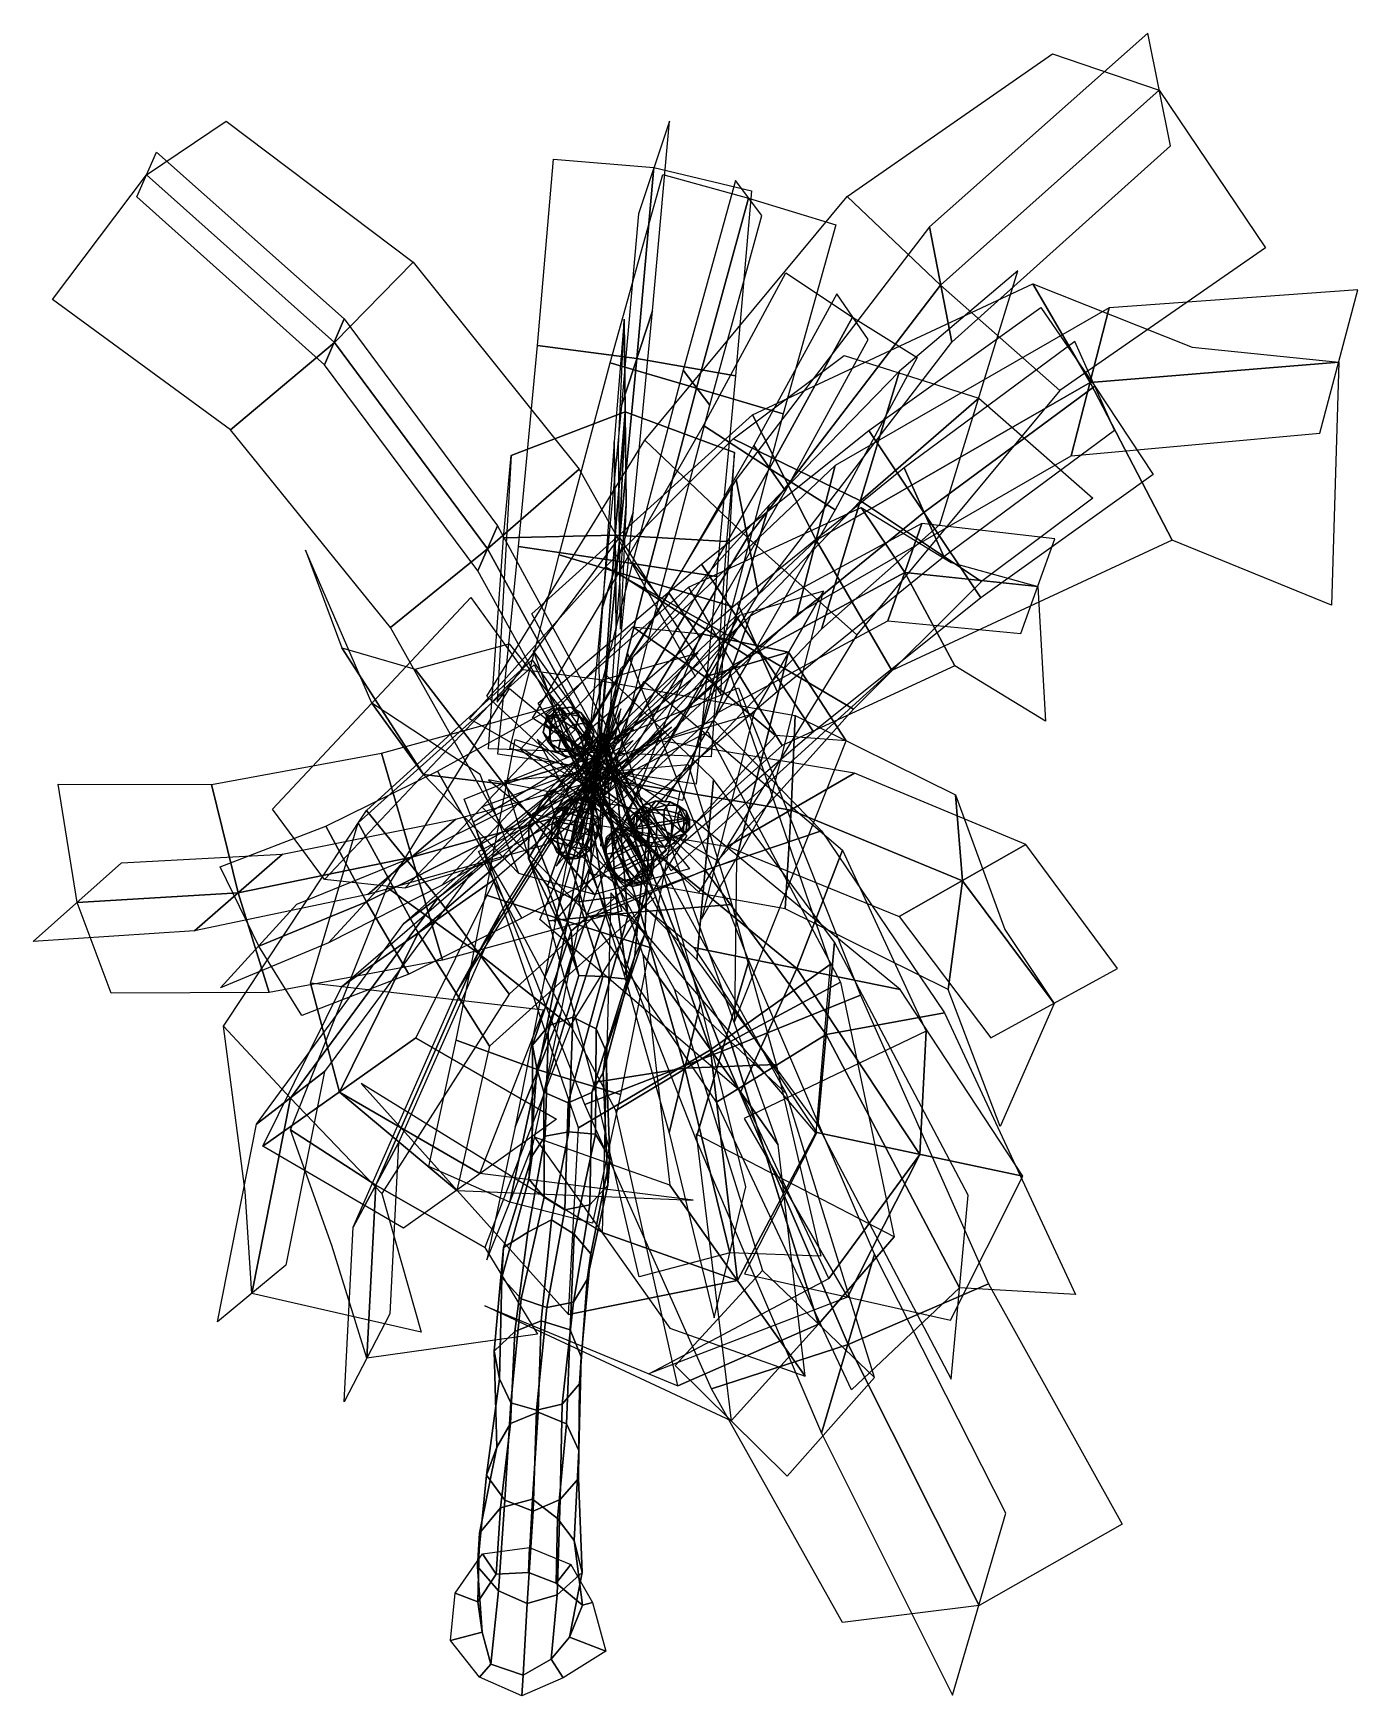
# Model space of a CAD drawing. Header units: metres. Extents: x -1.04 to 1.76, y -0.16 to 3.35.
import ezdxf

# ---------------------------------------------------------------- set-up
doc = ezdxf.new("R2010")
doc.units = ezdxf.units.M

msp = doc.modelspace()

# ---------------------------------------------------------------- linework, layer by layer
at = {"layer": 'coconut_palm3_coconuts'}
for points in [[(0.044907, 1.909004, 4.444352), (0.043585, 1.901397, 4.474022), (0.036934, 1.872837, 4.458579), (0.041067, 1.892516, 4.435436)], [(0.043585, 1.901397, 4.474022), (0.05484, 1.88628, 4.502632), (0.047161, 1.853303, 4.484801), (0.036934, 1.872837, 4.458579)], [(0.044907, 1.909004, 4.444352), (0.041067, 1.892516, 4.435436), (0.058451, 1.907065, 4.421573)], [(0.041067, 1.892516, 4.435436), (0.049927, 1.881905, 4.422206), (0.058451, 1.907065, 4.421573)], [(0.059197, 1.921713, 4.44373), (0.068337, 1.923409, 4.472945), (0.043585, 1.901397, 4.474022), (0.044907, 1.909004, 4.444352)], [(0.068337, 1.923409, 4.472945), (0.083421, 1.911698, 4.50139), (0.05484, 1.88628, 4.502632), (0.043585, 1.901397, 4.474022)], [(0.059197, 1.921713, 4.44373), (0.044907, 1.909004, 4.444352), (0.058451, 1.907065, 4.421573)], [(0.049927, 1.881905, 4.422206), (0.066297, 1.883389, 4.412411), (0.058451, 1.907065, 4.421573)], [(0.083421, 1.911698, 4.50139), (0.100408, 1.889718, 4.521442), (0.075656, 1.867706, 4.522519), (0.05484, 1.88628, 4.502632)], [(0.084428, 1.912587, 4.420705), (0.075567, 1.923197, 4.433936), (0.058451, 1.907065, 4.421573)], [(0.075567, 1.923197, 4.433936), (0.059197, 1.921713, 4.44373), (0.058451, 1.907065, 4.421573)], [(0.080588, 1.896098, 4.41179), (0.084428, 1.912587, 4.420705), (0.058451, 1.907065, 4.421573)], [(0.066297, 1.883389, 4.412411), (0.080588, 1.896098, 4.41179), (0.058451, 1.907065, 4.421573)], [(0.075567, 1.923197, 4.433936), (0.096691, 1.925979, 4.455981), (0.068337, 1.923409, 4.472945), (0.059197, 1.921713, 4.44373)], [(0.066297, 1.883389, 4.412411), (0.080635, 1.85703, 4.418699), (0.105387, 1.879042, 4.417623), (0.080588, 1.896098, 4.41179)], [(0.096691, 1.925979, 4.455981), (0.116161, 1.914666, 4.4818), (0.083421, 1.911698, 4.50139), (0.068337, 1.923409, 4.472945)], [(0.084428, 1.912587, 4.420705), (0.112038, 1.907602, 4.433065), (0.096691, 1.925979, 4.455981), (0.075567, 1.923197, 4.433936)], [(0.080588, 1.896098, 4.41179), (0.105387, 1.879042, 4.417623), (0.112038, 1.907602, 4.433065), (0.084428, 1.912587, 4.420705)], [(0.116161, 1.914666, 4.4818), (0.128762, 1.892288, 4.504478), (0.100408, 1.889718, 4.521442), (0.083421, 1.911698, 4.50139)], [(0.112038, 1.907602, 4.433065), (0.133882, 1.893446, 4.45534), (0.116161, 1.914666, 4.4818), (0.096691, 1.925979, 4.455981)], [(0.105387, 1.879042, 4.417623), (0.126203, 1.860468, 4.437509), (0.133882, 1.893446, 4.45534), (0.112038, 1.907602, 4.433065)], [(0.133882, 1.893446, 4.45534), (0.144108, 1.873911, 4.481563), (0.128762, 1.892288, 4.504478), (0.116161, 1.914666, 4.4818)], [(0.041067, 1.892516, 4.435436), (0.036934, 1.872837, 4.458579), (0.052281, 1.85446, 4.435664), (0.049927, 1.881905, 4.422206)], [(0.036934, 1.872837, 4.458579), (0.047161, 1.853303, 4.484801), (0.064881, 1.832082, 4.458341), (0.052281, 1.85446, 4.435664)], [(0.05484, 1.88628, 4.502632), (0.075656, 1.867706, 4.522519), (0.069005, 1.839146, 4.507077), (0.047161, 1.853303, 4.484801)], [(0.049927, 1.881905, 4.422206), (0.052281, 1.85446, 4.435664), (0.080635, 1.85703, 4.418699), (0.066297, 1.883389, 4.412411)], [(0.075656, 1.867706, 4.522519), (0.100455, 1.85065, 4.528351), (0.096615, 1.834161, 4.519436), (0.069005, 1.839146, 4.507077)], [(0.100408, 1.889718, 4.521442), (0.114745, 1.863359, 4.52773), (0.100455, 1.85065, 4.528351), (0.075656, 1.867706, 4.522519)], [(0.080635, 1.85703, 4.418699), (0.097622, 1.83505, 4.438752), (0.126203, 1.860468, 4.437509), (0.105387, 1.879042, 4.417623)], [(0.097622, 1.83505, 4.438752), (0.112706, 1.823339, 4.467196), (0.137458, 1.845352, 4.466121), (0.126203, 1.860468, 4.437509)], [(0.128762, 1.892288, 4.504478), (0.131116, 1.864843, 4.517935), (0.114745, 1.863359, 4.52773), (0.100408, 1.889718, 4.521442)], [(0.114745, 1.863359, 4.52773), (0.122592, 1.839683, 4.518568), (0.100455, 1.85065, 4.528351)], [(0.131116, 1.864843, 4.517935), (0.122592, 1.839683, 4.518568), (0.114745, 1.863359, 4.52773)], [(0.139976, 1.854233, 4.504705), (0.122592, 1.839683, 4.518568), (0.131116, 1.864843, 4.517935)], [(0.126203, 1.860468, 4.437509), (0.137458, 1.845352, 4.466121), (0.144108, 1.873911, 4.481563), (0.133882, 1.893446, 4.45534)], [(0.144108, 1.873911, 4.481563), (0.139976, 1.854233, 4.504705), (0.131116, 1.864843, 4.517935), (0.128762, 1.892288, 4.504478)], [(0.137458, 1.845352, 4.466121), (0.136136, 1.837744, 4.49579), (0.139976, 1.854233, 4.504705), (0.144108, 1.873911, 4.481563)], [(0.047161, 1.853303, 4.484801), (0.069005, 1.839146, 4.507077), (0.084352, 1.820769, 4.484162), (0.064881, 1.832082, 4.458341)], [(0.052281, 1.85446, 4.435664), (0.064881, 1.832082, 4.458341), (0.097622, 1.83505, 4.438752), (0.080635, 1.85703, 4.418699)], [(0.064881, 1.832082, 4.458341), (0.084352, 1.820769, 4.484162), (0.112706, 1.823339, 4.467196), (0.097622, 1.83505, 4.438752)], [(0.069005, 1.839146, 4.507077), (0.096615, 1.834161, 4.519436), (0.105476, 1.823551, 4.506206), (0.084352, 1.820769, 4.484162)], [(0.084352, 1.820769, 4.484162), (0.105476, 1.823551, 4.506206), (0.121846, 1.825035, 4.496411), (0.112706, 1.823339, 4.467196)], [(0.100455, 1.85065, 4.528351), (0.122592, 1.839683, 4.518568), (0.096615, 1.834161, 4.519436)], [(0.096615, 1.834161, 4.519436), (0.122592, 1.839683, 4.518568), (0.105476, 1.823551, 4.506206)], [(0.105476, 1.823551, 4.506206), (0.122592, 1.839683, 4.518568), (0.121846, 1.825035, 4.496411)], [(0.112706, 1.823339, 4.467196), (0.121846, 1.825035, 4.496411), (0.136136, 1.837744, 4.49579), (0.137458, 1.845352, 4.466121)], [(0.121846, 1.825035, 4.496411), (0.122592, 1.839683, 4.518568), (0.136136, 1.837744, 4.49579)], [(0.136136, 1.837744, 4.49579), (0.122592, 1.839683, 4.518568), (0.139976, 1.854233, 4.504705)], [(0.094306, 1.731875, 4.52326), (0.070527, 1.712723, 4.520499), (0.082735, 1.714122, 4.48972), (0.101354, 1.732683, 4.505489)], [(0.101454, 1.727517, 4.540466), (0.082907, 1.705173, 4.550299), (0.070527, 1.712723, 4.520499), (0.094306, 1.731875, 4.52326)], [(0.101354, 1.732683, 4.505489), (0.082735, 1.714122, 4.48972), (0.112381, 1.708551, 4.475993), (0.11847, 1.729467, 4.497564)], [(0.118611, 1.722161, 4.547027), (0.112625, 1.695897, 4.561665), (0.082907, 1.705173, 4.550299), (0.101454, 1.727517, 4.540466)], [(0.120751, 1.734449, 4.523565), (0.101454, 1.727517, 4.540466), (0.094306, 1.731875, 4.52326)], [(0.120751, 1.734449, 4.523565), (0.094306, 1.731875, 4.52326), (0.101354, 1.732683, 4.505489)], [(0.120751, 1.734449, 4.523565), (0.101354, 1.732683, 4.505489), (0.11847, 1.729467, 4.497564)], [(0.120751, 1.734449, 4.523565), (0.118611, 1.722161, 4.547027), (0.101454, 1.727517, 4.540466)], [(0.11847, 1.729467, 4.497564), (0.112381, 1.708551, 4.475993), (0.142098, 1.699275, 4.487358), (0.135627, 1.724111, 4.504126)], [(0.135727, 1.718945, 4.539102), (0.14227, 1.690326, 4.547937), (0.112625, 1.695897, 4.561665), (0.118611, 1.722161, 4.547027)], [(0.120751, 1.734449, 4.523565), (0.11847, 1.729467, 4.497564), (0.135627, 1.724111, 4.504126)], [(0.120751, 1.734449, 4.523565), (0.135727, 1.718945, 4.539102), (0.118611, 1.722161, 4.547027)], [(0.120751, 1.734449, 4.523565), (0.142775, 1.719753, 4.521331), (0.135727, 1.718945, 4.539102)], [(0.120751, 1.734449, 4.523565), (0.135627, 1.724111, 4.504126), (0.142775, 1.719753, 4.521331)], [(0.135627, 1.724111, 4.504126), (0.142098, 1.699275, 4.487358), (0.154479, 1.691726, 4.517159), (0.142775, 1.719753, 4.521331)], [(0.142775, 1.719753, 4.521331), (0.154479, 1.691726, 4.517159), (0.14227, 1.690326, 4.547937), (0.135727, 1.718945, 4.539102)], [(0.274864, 1.728937, 4.334978), (0.247475, 1.718175, 4.352523), (0.234709, 1.701248, 4.327052), (0.260123, 1.709392, 4.305567)], [(0.294924, 1.719741, 4.366245), (0.264848, 1.710211, 4.379601), (0.247475, 1.718175, 4.352523), (0.274864, 1.728937, 4.334978)], [(0.304685, 1.726552, 4.318281), (0.274864, 1.728937, 4.334978), (0.260123, 1.709392, 4.305567), (0.291919, 1.709626, 4.292809)], [(0.308551, 1.687189, 4.381049), (0.276649, 1.68202, 4.39242), (0.264848, 1.710211, 4.379601), (0.294924, 1.719741, 4.366245)], [(0.322058, 1.718589, 4.34536), (0.294924, 1.719741, 4.366245), (0.274864, 1.728937, 4.334978), (0.304685, 1.726552, 4.318281)], [(0.328948, 1.711659, 4.306905), (0.304685, 1.726552, 4.318281), (0.291919, 1.709626, 4.292809), (0.321577, 1.701886, 4.292198)], [(0.333858, 1.690396, 4.358177), (0.308551, 1.687189, 4.381049), (0.294924, 1.719741, 4.366245), (0.322058, 1.718589, 4.34536)], [(0.338979, 1.707062, 4.322539), (0.322058, 1.718589, 4.34536), (0.304685, 1.726552, 4.318281), (0.328948, 1.711659, 4.306905)], [(0.345792, 1.690784, 4.329939), (0.333858, 1.690396, 4.358177), (0.322058, 1.718589, 4.34536), (0.338979, 1.707062, 4.322539)], [(0.055785, 1.682122, 4.516021), (0.05403, 1.648273, 4.511027), (0.066238, 1.649672, 4.480247), (0.069882, 1.683738, 4.480481)], [(0.070527, 1.712723, 4.520499), (0.055785, 1.682122, 4.516021), (0.069882, 1.683738, 4.480481), (0.082735, 1.714122, 4.48972)], [(0.082907, 1.705173, 4.550299), (0.070081, 1.673405, 4.550432), (0.055785, 1.682122, 4.516021), (0.070527, 1.712723, 4.520499)], [(0.069882, 1.683738, 4.480481), (0.066238, 1.649672, 4.480247), (0.095884, 1.644102, 4.466519), (0.104114, 1.677305, 4.464629)], [(0.082735, 1.714122, 4.48972), (0.069882, 1.683738, 4.480481), (0.104114, 1.677305, 4.464629), (0.112381, 1.708551, 4.475993)], [(0.112625, 1.695897, 4.561665), (0.104395, 1.662693, 4.563555), (0.070081, 1.673405, 4.550432), (0.082907, 1.705173, 4.550299)], [(0.112381, 1.708551, 4.475993), (0.104114, 1.677305, 4.464629), (0.138428, 1.666594, 4.477753), (0.142098, 1.699275, 4.487358)], [(0.14227, 1.690326, 4.547937), (0.138627, 1.656261, 4.547704), (0.104395, 1.662693, 4.563555), (0.112625, 1.695897, 4.561665)], [(0.142098, 1.699275, 4.487358), (0.138428, 1.666594, 4.477753), (0.152724, 1.657876, 4.512163), (0.154479, 1.691726, 4.517159)], [(0.154479, 1.691726, 4.517159), (0.152724, 1.657876, 4.512163), (0.138627, 1.656261, 4.547704), (0.14227, 1.690326, 4.547937)], [(0.234709, 1.701248, 4.327052), (0.222487, 1.687376, 4.351508), (0.222093, 1.668957, 4.346343), (0.234026, 1.669344, 4.318104)], [(0.222487, 1.687376, 4.351508), (0.226732, 1.671493, 4.372383), (0.222093, 1.668957, 4.346343)], [(0.247475, 1.718175, 4.352523), (0.229858, 1.697149, 4.366214), (0.222487, 1.687376, 4.351508), (0.234709, 1.701248, 4.327052)], [(0.229858, 1.697149, 4.366214), (0.226732, 1.671493, 4.372383), (0.222487, 1.687376, 4.351508)], [(0.239887, 1.69255, 4.381845), (0.226732, 1.671493, 4.372383), (0.229858, 1.697149, 4.366214)], [(0.246701, 1.676274, 4.389248), (0.226732, 1.671493, 4.372383), (0.239887, 1.69255, 4.381845)], [(0.264848, 1.710211, 4.379601), (0.239887, 1.69255, 4.381845), (0.229858, 1.697149, 4.366214), (0.247475, 1.718175, 4.352523)], [(0.260123, 1.709392, 4.305567), (0.234709, 1.701248, 4.327052), (0.234026, 1.669344, 4.318104), (0.259333, 1.672552, 4.295233)], [(0.276649, 1.68202, 4.39242), (0.246701, 1.676274, 4.389248), (0.239887, 1.69255, 4.381845), (0.264848, 1.710211, 4.379601)], [(0.291919, 1.709626, 4.292809), (0.260123, 1.709392, 4.305567), (0.259333, 1.672552, 4.295233), (0.291235, 1.677722, 4.283862)], [(0.307762, 1.650349, 4.370717), (0.275965, 1.650115, 4.383471), (0.276649, 1.68202, 4.39242), (0.308551, 1.687189, 4.381049)], [(0.321577, 1.701886, 4.292198), (0.291919, 1.709626, 4.292809), (0.291235, 1.677722, 4.283862), (0.321183, 1.683467, 4.287035)], [(0.321183, 1.683467, 4.287035), (0.291235, 1.677722, 4.283862), (0.303036, 1.649529, 4.296679), (0.327996, 1.66719, 4.294434)], [(0.333175, 1.658493, 4.349231), (0.307762, 1.650349, 4.370717), (0.308551, 1.687189, 4.381049), (0.333858, 1.690396, 4.358177)], [(0.321577, 1.701886, 4.292198), (0.321183, 1.683467, 4.287035), (0.341152, 1.688248, 4.303899)], [(0.321183, 1.683467, 4.287035), (0.327996, 1.66719, 4.294434), (0.341152, 1.688248, 4.303899)], [(0.328948, 1.711659, 4.306905), (0.321577, 1.701886, 4.292198), (0.341152, 1.688248, 4.303899)], [(0.327996, 1.66719, 4.294434), (0.338026, 1.662593, 4.310069), (0.341152, 1.688248, 4.303899)], [(0.338979, 1.707062, 4.322539), (0.328948, 1.711659, 4.306905), (0.341152, 1.688248, 4.303899)], [(0.345397, 1.672365, 4.324775), (0.333175, 1.658493, 4.349231), (0.333858, 1.690396, 4.358177), (0.345792, 1.690784, 4.329939)], [(0.338026, 1.662593, 4.310069), (0.345397, 1.672365, 4.324775), (0.341152, 1.688248, 4.303899)], [(0.345792, 1.690784, 4.329939), (0.338979, 1.707062, 4.322539), (0.341152, 1.688248, 4.303899)], [(0.345397, 1.672365, 4.324775), (0.345792, 1.690784, 4.329939), (0.341152, 1.688248, 4.303899)], [(0.070081, 1.673405, 4.550432), (0.066411, 1.640724, 4.540827), (0.05403, 1.648273, 4.511027), (0.055785, 1.682122, 4.516021)], [(0.05403, 1.648273, 4.511027), (0.065733, 1.620246, 4.506853), (0.072782, 1.621054, 4.489083), (0.066238, 1.649672, 4.480247)], [(0.066238, 1.649672, 4.480247), (0.072782, 1.621054, 4.489083), (0.089898, 1.617837, 4.481157), (0.095884, 1.644102, 4.466519)], [(0.104395, 1.662693, 4.563555), (0.096128, 1.631447, 4.552192), (0.066411, 1.640724, 4.540827), (0.070081, 1.673405, 4.550432)], [(0.104114, 1.677305, 4.464629), (0.095884, 1.644102, 4.466519), (0.125602, 1.634825, 4.477885), (0.138428, 1.666594, 4.477753)], [(0.138627, 1.656261, 4.547704), (0.125774, 1.625877, 4.538465), (0.096128, 1.631447, 4.552192), (0.104395, 1.662693, 4.563555)], [(0.138428, 1.666594, 4.477753), (0.125602, 1.634825, 4.477885), (0.137982, 1.627276, 4.507686), (0.152724, 1.657876, 4.512163)], [(0.152724, 1.657876, 4.512163), (0.137982, 1.627276, 4.507686), (0.125774, 1.625877, 4.538465), (0.138627, 1.656261, 4.547704)], [(0.17026, 1.651777, 4.421345), (0.165504, 1.625118, 4.406971), (0.183908, 1.642203, 4.385344), (0.180886, 1.661641, 4.408859)], [(0.172236, 1.646579, 4.439654), (0.168926, 1.616116, 4.438683), (0.165504, 1.625118, 4.406971), (0.17026, 1.651777, 4.421345)], [(0.185656, 1.649093, 4.45306), (0.19217, 1.620469, 4.461901), (0.168926, 1.616116, 4.438683), (0.172236, 1.646579, 4.439654)], [(0.187749, 1.667366, 4.433883), (0.17026, 1.651777, 4.421345), (0.180886, 1.661641, 4.408859)], [(0.187749, 1.667366, 4.433883), (0.172236, 1.646579, 4.439654), (0.17026, 1.651777, 4.421345)], [(0.187749, 1.667366, 4.433883), (0.185656, 1.649093, 4.45306), (0.172236, 1.646579, 4.439654)], [(0.187749, 1.667366, 4.433883), (0.180886, 1.661641, 4.408859), (0.197888, 1.670393, 4.409508)], [(0.180886, 1.661641, 4.408859), (0.183908, 1.642203, 4.385344), (0.213358, 1.657362, 4.386468), (0.197888, 1.670393, 4.409508)], [(0.183908, 1.642203, 4.385344), (0.196006, 1.614262, 4.369638), (0.230011, 1.631766, 4.370937), (0.213358, 1.657362, 4.386468)], [(0.187749, 1.667366, 4.433883), (0.202659, 1.657845, 4.453709), (0.185656, 1.649093, 4.45306)], [(0.202659, 1.657845, 4.453709), (0.22162, 1.635628, 4.463026), (0.19217, 1.620469, 4.461901), (0.185656, 1.649093, 4.45306)], [(0.187749, 1.667366, 4.433883), (0.211308, 1.672906, 4.422914), (0.213284, 1.667709, 4.441223)], [(0.187749, 1.667366, 4.433883), (0.197888, 1.670393, 4.409508), (0.211308, 1.672906, 4.422914)], [(0.187749, 1.667366, 4.433883), (0.213284, 1.667709, 4.441223), (0.202659, 1.657845, 4.453709)], [(0.197888, 1.670393, 4.409508), (0.213358, 1.657362, 4.386468), (0.236602, 1.661716, 4.409688), (0.211308, 1.672906, 4.422914)], [(0.213284, 1.667709, 4.441223), (0.240024, 1.652713, 4.441399), (0.22162, 1.635628, 4.463026), (0.202659, 1.657845, 4.453709)], [(0.211308, 1.672906, 4.422914), (0.236602, 1.661716, 4.409688), (0.240024, 1.652713, 4.441399), (0.213284, 1.667709, 4.441223)], [(0.213358, 1.657362, 4.386468), (0.230011, 1.631766, 4.370937), (0.256851, 1.636793, 4.397748), (0.236602, 1.661716, 4.409688)], [(0.240024, 1.652713, 4.441399), (0.260803, 1.626398, 4.434365), (0.239552, 1.60667, 4.459338), (0.22162, 1.635628, 4.463026)], [(0.222093, 1.668957, 4.346343), (0.226732, 1.671493, 4.372383), (0.228905, 1.652679, 4.353742)], [(0.234026, 1.669344, 4.318104), (0.222093, 1.668957, 4.346343), (0.228905, 1.652679, 4.353742), (0.245826, 1.641152, 4.330923)], [(0.246306, 1.657854, 4.384082), (0.226732, 1.671493, 4.372383), (0.246701, 1.676274, 4.389248)], [(0.228905, 1.652679, 4.353742), (0.226732, 1.671493, 4.372383), (0.238936, 1.648081, 4.369374)], [(0.238936, 1.648081, 4.369374), (0.226732, 1.671493, 4.372383), (0.246306, 1.657854, 4.384082)], [(0.245826, 1.641152, 4.330923), (0.228905, 1.652679, 4.353742), (0.238936, 1.648081, 4.369374), (0.263199, 1.633189, 4.358001)], [(0.259333, 1.672552, 4.295233), (0.234026, 1.669344, 4.318104), (0.245826, 1.641152, 4.330923), (0.27296, 1.64, 4.310039)], [(0.236602, 1.661716, 4.409688), (0.256851, 1.636793, 4.397748), (0.260803, 1.626398, 4.434365), (0.240024, 1.652713, 4.441399)], [(0.263199, 1.633189, 4.358001), (0.238936, 1.648081, 4.369374), (0.246306, 1.657854, 4.384082), (0.275965, 1.650115, 4.383471)], [(0.275965, 1.650115, 4.383471), (0.246306, 1.657854, 4.384082), (0.246701, 1.676274, 4.389248), (0.276649, 1.68202, 4.39242)], [(0.291235, 1.677722, 4.283862), (0.259333, 1.672552, 4.295233), (0.27296, 1.64, 4.310039), (0.303036, 1.649529, 4.296679)], [(0.29302, 1.630803, 4.341302), (0.263199, 1.633189, 4.358001), (0.275965, 1.650115, 4.383471), (0.307762, 1.650349, 4.370717)], [(0.303036, 1.649529, 4.296679), (0.27296, 1.64, 4.310039), (0.29302, 1.630803, 4.341302), (0.320408, 1.641565, 4.323759)], [(0.320408, 1.641565, 4.323759), (0.29302, 1.630803, 4.341302), (0.307762, 1.650349, 4.370717), (0.333175, 1.658493, 4.349231)], [(0.327996, 1.66719, 4.294434), (0.303036, 1.649529, 4.296679), (0.320408, 1.641565, 4.323759), (0.338026, 1.662593, 4.310069)], [(0.338026, 1.662593, 4.310069), (0.320408, 1.641565, 4.323759), (0.333175, 1.658493, 4.349231), (0.345397, 1.672365, 4.324775)], [(0.066411, 1.640724, 4.540827), (0.072881, 1.615887, 4.524058), (0.065733, 1.620246, 4.506853), (0.05403, 1.648273, 4.511027)], [(0.065733, 1.620246, 4.506853), (0.087758, 1.60555, 4.50462), (0.072782, 1.621054, 4.489083)], [(0.072881, 1.615887, 4.524058), (0.087758, 1.60555, 4.50462), (0.065733, 1.620246, 4.506853)], [(0.096128, 1.631447, 4.552192), (0.090039, 1.610531, 4.53062), (0.072881, 1.615887, 4.524058), (0.066411, 1.640724, 4.540827)], [(0.072782, 1.621054, 4.489083), (0.087758, 1.60555, 4.50462), (0.089898, 1.617837, 4.481157)], [(0.090039, 1.610531, 4.53062), (0.087758, 1.60555, 4.50462), (0.072881, 1.615887, 4.524058)], [(0.089898, 1.617837, 4.481157), (0.087758, 1.60555, 4.50462), (0.107055, 1.612482, 4.487719)], [(0.095884, 1.644102, 4.466519), (0.089898, 1.617837, 4.481157), (0.107055, 1.612482, 4.487719), (0.125602, 1.634825, 4.477885)], [(0.125774, 1.625877, 4.538465), (0.107155, 1.607315, 4.522695), (0.090039, 1.610531, 4.53062), (0.096128, 1.631447, 4.552192)], [(0.125602, 1.634825, 4.477885), (0.107055, 1.612482, 4.487719), (0.114203, 1.608123, 4.504924), (0.137982, 1.627276, 4.507686)], [(0.137982, 1.627276, 4.507686), (0.114203, 1.608123, 4.504924), (0.107155, 1.607315, 4.522695), (0.125774, 1.625877, 4.538465)], [(0.165504, 1.625118, 4.406971), (0.174755, 1.594534, 4.394611), (0.196006, 1.614262, 4.369638), (0.183908, 1.642203, 4.385344)], [(0.168926, 1.616116, 4.438683), (0.178706, 1.584139, 4.431228), (0.174755, 1.594534, 4.394611), (0.165504, 1.625118, 4.406971)], [(0.19217, 1.620469, 4.461901), (0.205546, 1.589166, 4.458039), (0.178706, 1.584139, 4.431228), (0.168926, 1.616116, 4.438683)], [(0.174755, 1.594534, 4.394611), (0.195534, 1.568218, 4.387577), (0.213938, 1.585303, 4.365949), (0.196006, 1.614262, 4.369638)], [(0.22162, 1.635628, 4.463026), (0.239552, 1.60667, 4.459338), (0.205546, 1.589166, 4.458039), (0.19217, 1.620469, 4.461901)], [(0.196006, 1.614262, 4.369638), (0.213938, 1.585303, 4.365949), (0.243388, 1.600462, 4.367074), (0.230011, 1.631766, 4.370937)], [(0.230011, 1.631766, 4.370937), (0.243388, 1.600462, 4.367074), (0.266632, 1.604815, 4.390293), (0.256851, 1.636793, 4.397748)], [(0.260803, 1.626398, 4.434365), (0.270054, 1.595813, 4.422004), (0.25165, 1.578728, 4.443632), (0.239552, 1.60667, 4.459338)], [(0.27296, 1.64, 4.310039), (0.245826, 1.641152, 4.330923), (0.263199, 1.633189, 4.358001), (0.29302, 1.630803, 4.341302)], [(0.256851, 1.636793, 4.397748), (0.266632, 1.604815, 4.390293), (0.270054, 1.595813, 4.422004), (0.260803, 1.626398, 4.434365)], [(0.107055, 1.612482, 4.487719), (0.087758, 1.60555, 4.50462), (0.114203, 1.608123, 4.504924)], [(0.107155, 1.607315, 4.522695), (0.087758, 1.60555, 4.50462), (0.090039, 1.610531, 4.53062)], [(0.114203, 1.608123, 4.504924), (0.087758, 1.60555, 4.50462), (0.107155, 1.607315, 4.522695)], [(0.178706, 1.584139, 4.431228), (0.198956, 1.559215, 4.419288), (0.195534, 1.568218, 4.387577), (0.174755, 1.594534, 4.394611)], [(0.205546, 1.589166, 4.458039), (0.2222, 1.563569, 4.442506), (0.198956, 1.559215, 4.419288), (0.178706, 1.584139, 4.431228)], [(0.195534, 1.568218, 4.387577), (0.222274, 1.553223, 4.387753), (0.232899, 1.563087, 4.375267), (0.213938, 1.585303, 4.365949)], [(0.239552, 1.60667, 4.459338), (0.25165, 1.578728, 4.443632), (0.2222, 1.563569, 4.442506), (0.205546, 1.589166, 4.458039)], [(0.213938, 1.585303, 4.365949), (0.232899, 1.563087, 4.375267), (0.249902, 1.571839, 4.375916), (0.243388, 1.600462, 4.367074)], [(0.25165, 1.578728, 4.443632), (0.254672, 1.55929, 4.420116), (0.237669, 1.550538, 4.419467), (0.2222, 1.563569, 4.442506)], [(0.243388, 1.600462, 4.367074), (0.249902, 1.571839, 4.375916), (0.263322, 1.574352, 4.389321), (0.266632, 1.604815, 4.390293)], [(0.270054, 1.595813, 4.422004), (0.265298, 1.569154, 4.40763), (0.254672, 1.55929, 4.420116), (0.25165, 1.578728, 4.443632)], [(0.266632, 1.604815, 4.390293), (0.263322, 1.574352, 4.389321), (0.265298, 1.569154, 4.40763), (0.270054, 1.595813, 4.422004)], [(0.198956, 1.559215, 4.419288), (0.224249, 1.548025, 4.406062), (0.222274, 1.553223, 4.387753), (0.195534, 1.568218, 4.387577)], [(0.2222, 1.563569, 4.442506), (0.237669, 1.550538, 4.419467), (0.224249, 1.548025, 4.406062), (0.198956, 1.559215, 4.419288)], [(0.222274, 1.553223, 4.387753), (0.247809, 1.553565, 4.395093), (0.232899, 1.563087, 4.375267)], [(0.224249, 1.548025, 4.406062), (0.247809, 1.553565, 4.395093), (0.222274, 1.553223, 4.387753)], [(0.237669, 1.550538, 4.419467), (0.247809, 1.553565, 4.395093), (0.224249, 1.548025, 4.406062)], [(0.232899, 1.563087, 4.375267), (0.247809, 1.553565, 4.395093), (0.249902, 1.571839, 4.375916)], [(0.254672, 1.55929, 4.420116), (0.247809, 1.553565, 4.395093), (0.237669, 1.550538, 4.419467)], [(0.263322, 1.574352, 4.389321), (0.247809, 1.553565, 4.395093), (0.265298, 1.569154, 4.40763)], [(0.249902, 1.571839, 4.375916), (0.247809, 1.553565, 4.395093), (0.263322, 1.574352, 4.389321)], [(0.265298, 1.569154, 4.40763), (0.247809, 1.553565, 4.395093), (0.254672, 1.55929, 4.420116)]]:
    msp.add_3dface(points, dxfattribs=at)
at = {"layer": 'coconut_palm3_leaves'}
for points in [[(0.851897, 2.939628, 4.937961), (0.89899, 2.695972, 4.506216), (1.360554, 3.110515, 4.291401), (1.313131, 3.347852, 4.711152)], [(0.875366, 2.816319, 4.72345), (0.678497, 3.003316, 4.599391), (1.11185, 3.304299, 4.266814), (1.336767, 3.227743, 4.502616)], [(1.127007, 2.594421, 4.697093), (0.875366, 2.816319, 4.72345), (1.336767, 3.227743, 4.502616), (1.561514, 2.895321, 4.358198)], [(-0.237178, 2.865023, 4.865287), (-0.403782, 2.69569, 4.921116), (-0.799992, 3.048941, 4.801672), (-0.632266, 3.162323, 4.67639)], [(0.201871, 2.562551, 5.054045), (0.267674, 2.762103, 4.787571), (0.303393, 3.162539, 5.016574), (0.237813, 2.967261, 5.283013)], [(-0.383135, 2.745376, 5.105894), (-0.424315, 2.648167, 4.735733), (-0.820453, 3.002795, 4.62019), (-0.779419, 3.097207, 4.982563)], [(0.234745, 2.6618, 4.92008), (0.024888, 2.689494, 4.913779), (0.058852, 3.081976, 5.156896), (0.270575, 3.064364, 5.149075)], [(0.44283, 2.625095, 4.941648), (0.234745, 2.6618, 4.92008), (0.270575, 3.064364, 5.149075), (0.476596, 3.015713, 5.184319)], [(-0.403782, 2.69569, 4.921116), (-0.622744, 2.511592, 4.880793), (-0.99847, 2.786255, 4.68892), (-0.799992, 3.048941, 4.801672)], [(0.360169, 2.599453, 4.610364), (0.178115, 2.652643, 4.583764), (0.289084, 3.049807, 4.577992), (0.47038, 2.999837, 4.614558)], [(0.332182, 2.637108, 4.763907), (0.388234, 2.563284, 4.456486), (0.498441, 2.963607, 4.464599), (0.442394, 3.037515, 4.764182)], [(0.46792, 2.283936, 4.664968), (0.251223, 2.489821, 4.60513), (0.678497, 3.003316, 4.599391), (0.875366, 2.816319, 4.72345)], [(0.543443, 2.544848, 4.626793), (0.360169, 2.599453, 4.610364), (0.47038, 2.999837, 4.614558), (0.654812, 2.943618, 4.62111)], [(0.444419, 2.406624, 4.888398), (0.491583, 2.164352, 4.438821), (0.89899, 2.695972, 4.506216), (0.851897, 2.939628, 4.937961)], [(0.112655, 2.427985, 4.80659), (-0.080287, 2.259989, 4.823923), (-0.403782, 2.69569, 4.921116), (-0.237178, 2.865023, 4.865287)], [(0.514814, 2.429689, 4.583075), (0.375199, 2.520116, 4.560084), (0.54874, 2.842237, 4.607583), (0.689661, 2.749225, 4.623536)], [(0.788845, 2.634746, 3.997293), (0.623957, 2.090746, 3.637133), (0.873769, 2.311533, 3.266094), (1.038206, 2.846926, 3.629337)], [(0.698868, 2.07902, 4.699788), (0.46792, 2.283936, 4.664968), (0.875366, 2.816319, 4.72345), (1.127007, 2.594421, 4.697093)], [(0.612927, 2.278639, 4.863523), (0.478437, 2.543032, 4.780295), (1.070368, 2.81898, 4.659669), (1.190988, 2.611309, 4.83599)], [(1.190988, 2.611309, 4.83599), (1.070368, 2.81898, 4.659669), (1.406636, 2.685473, 4.16194), (1.715971, 2.654341, 4.435752)], [(1.231154, 2.768362, 5.022473), (1.150937, 2.456452, 4.645957), (1.676176, 2.504357, 4.244302), (1.755884, 2.806573, 4.623709)], [(0.481696, 2.478047, 4.717621), (0.54799, 2.382462, 4.448011), (0.72282, 2.70166, 4.491396), (0.656561, 2.797895, 4.755155)], [(-0.059698, 2.308571, 5.01364), (-0.10076, 2.213628, 4.633612), (-0.424315, 2.648167, 4.735733), (-0.383135, 2.745376, 5.105894)], [(0.160972, 2.133308, 4.851599), (0.22697, 2.336577, 4.584288), (0.267674, 2.762103, 4.787571), (0.201871, 2.562551, 5.054045)], [(0.186856, 2.486076, 4.565619), (0.19092, 2.092121, 4.429306), (0.212318, 2.35391, 4.111856), (0.208096, 2.744847, 4.250078)], [(0.208096, 2.744847, 4.250078), (0.212318, 2.35391, 4.111856), (0.20026, 2.091099, 3.522061), (0.195766, 2.476852, 3.676997)], [(0.653245, 2.342205, 4.613919), (0.514814, 2.429689, 4.583075), (0.689661, 2.749225, 4.623536), (0.826313, 2.663816, 4.662321)], [(0.653119, 2.436198, 5.055299), (0.572853, 2.123353, 4.668187), (1.150937, 2.456452, 4.645957), (1.231154, 2.768362, 5.022473)], [(0.840224, 2.336553, 4.559772), (0.72401, 2.50996, 4.507364), (1.087169, 2.769301, 4.493822), (1.20091, 2.603536, 4.560443)], [(-0.080287, 2.259989, 4.823923), (-0.28547, 2.093994, 4.825033), (-0.622744, 2.511592, 4.880793), (-0.403782, 2.69569, 4.921116)], [(0.193944, 2.234421, 4.717209), (-0.015235, 2.265352, 4.704465), (0.024888, 2.689494, 4.913779), (0.234745, 2.6618, 4.92008)], [(0.706351, 2.361797, 3.820757), (0.437994, 2.492503, 3.769279), (0.671924, 2.668205, 3.375082), (0.955935, 2.578237, 3.451235)], [(0.798404, 2.431039, 4.732549), (0.882142, 2.243927, 4.385386), (1.242829, 2.510926, 4.389528), (1.159086, 2.697964, 4.729751)], [(0.253315, 2.1931, 4.56953), (0.070898, 2.247538, 4.547336), (0.178115, 2.652643, 4.583764), (0.360169, 2.599453, 4.610364)], [(0.402843, 2.202145, 4.732623), (0.193944, 2.234421, 4.717209), (0.234745, 2.6618, 4.92008), (0.44283, 2.625095, 4.941648)], [(0.225308, 2.230379, 4.727049), (0.281402, 2.157347, 4.411679), (0.388234, 2.563284, 4.456486), (0.332182, 2.637108, 4.763907)], [(0.513882, 2.352244, 4.320392), (0.3486, 1.800718, 3.959296), (0.623957, 2.090746, 3.637133), (0.788845, 2.634746, 3.997293)], [(1.364469, 2.278754, 4.786137), (1.190988, 2.611309, 4.83599), (1.715971, 2.654341, 4.435752), (1.700269, 2.141397, 4.271775)], [(0.435956, 2.138523, 4.590046), (0.253315, 2.1931, 4.56953), (0.360169, 2.599453, 4.610364), (0.543443, 2.544848, 4.626793)], [(0.772777, 2.003317, 4.908237), (0.612927, 2.278639, 4.863523), (1.190988, 2.611309, 4.83599), (1.364469, 2.278754, 4.786137)], [(0.960389, 2.156818, 4.598244), (0.840224, 2.336553, 4.559772), (1.20091, 2.603536, 4.560443), (1.324255, 2.416947, 4.585593)], [(0.961913, 2.19155, 3.841416), (0.706351, 2.361797, 3.820757), (0.955935, 2.578237, 3.451235), (1.196834, 2.366802, 3.439562)], [(0.210201, 2.549269, 4.182182), (-0.030935, 2.457236, 4.095378), (-0.060521, 1.937102, 3.47891), (0.198005, 2.283818, 3.60074)], [(0.188883, 2.289002, 4.498681), (-0.046878, 2.283401, 4.465422), (-0.030935, 2.457236, 4.095378), (0.210201, 2.549269, 4.182182)], [(0.160083, 1.852066, 4.631762), (0.012921, 2.123, 4.572573), (0.478437, 2.543032, 4.780295), (0.612927, 2.278639, 4.863523)], [(0.423646, 2.275494, 4.503303), (0.188883, 2.289002, 4.498681), (0.210201, 2.549269, 4.182182), (0.440657, 2.463625, 4.126407)], [(0.440657, 2.463625, 4.126407), (0.210201, 2.549269, 4.182182), (0.198005, 2.283818, 3.60074), (0.411917, 1.952878, 3.494268)], [(0.431192, 2.075555, 4.14341), (0.168597, 2.222545, 4.101831), (0.437994, 2.492503, 3.769279), (0.706351, 2.361797, 3.820757)], [(0.335359, 2.11914, 4.565572), (0.196092, 2.208207, 4.539657), (0.375199, 2.520116, 4.560084), (0.514814, 2.429689, 4.583075)], [(0.488907, 2.05154, 4.518594), (0.37133, 2.228071, 4.472986), (0.72401, 2.50996, 4.507364), (0.840224, 2.336553, 4.559772)], [(0.141539, 1.742574, 4.423129), (-0.082047, 1.949214, 4.37989), (0.251223, 2.489821, 4.60513), (0.46792, 2.283936, 4.664968)], [(0.154412, 2.027929, 4.660777), (0.15841, 1.632713, 4.518175), (0.19092, 2.092121, 4.429306), (0.186856, 2.486076, 4.565619)], [(0.302236, 2.167378, 4.702946), (0.368543, 2.072059, 4.427682), (0.54799, 2.382462, 4.448011), (0.481696, 2.478047, 4.717621)], [(0.357955, 1.990778, 4.579226), (0.156146, 1.828672, 4.587788), (-0.080287, 2.259989, 4.823923), (0.112655, 2.427985, 4.80659)], [(0.200139, 2.007038, 4.831688), (0.120152, 1.699504, 4.428306), (0.572853, 2.123353, 4.668187), (0.653119, 2.436198, 5.055299)], [(0.474457, 2.030626, 4.59289), (0.335359, 2.11914, 4.565572), (0.514814, 2.429689, 4.583075), (0.653245, 2.342205, 4.613919)], [(0.447067, 2.145648, 4.695163), (0.530848, 1.959339, 4.34042), (0.882142, 2.243927, 4.385386), (0.798404, 2.431039, 4.732549)], [(0.11787, 1.862066, 4.656194), (0.165378, 1.626349, 4.187391), (0.491583, 2.164352, 4.438821), (0.444419, 2.406624, 4.888398)], [(0.226005, 2.032085, 4.619782), (0.060357, 1.473582, 4.255481), (0.3486, 1.800718, 3.959296), (0.513882, 2.352244, 4.320392)], [(0.691838, 1.922107, 4.179783), (0.431192, 2.075555, 4.14341), (0.706351, 2.361797, 3.820757), (0.961913, 2.19155, 3.841416)], [(0.11748, 1.692674, 4.659935), (0.183657, 1.899373, 4.391339), (0.22697, 2.336577, 4.584288), (0.160972, 2.133308, 4.851599)], [(0.437558, 2.015124, 4.550937), (0.343748, 2.179661, 4.504344), (0.707623, 2.347336, 4.397812), (0.800272, 2.210566, 4.487942)], [(0.607227, 1.874053, 4.561952), (0.488907, 2.05154, 4.518594), (0.840224, 2.336553, 4.559772), (0.960389, 2.156818, 4.598244)], [(0.800272, 2.210566, 4.487942), (0.707623, 2.347336, 4.397812), (0.897653, 2.231765, 4.02187), (1.080673, 2.180976, 4.157145)], [(0.176592, 1.874524, 4.782473), (0.135819, 1.785099, 4.392542), (-0.10076, 2.213628, 4.633612), (-0.059698, 2.308571, 5.01364)], [(0.156406, 1.830214, 4.590697), (-0.078538, 1.838677, 4.570543), (-0.046878, 2.283401, 4.465422), (0.188883, 2.289002, 4.498681)], [(0.365125, 1.535943, 4.46641), (0.141539, 1.742574, 4.423129), (0.46792, 2.283936, 4.664968), (0.698868, 2.07902, 4.699788)], [(0.39135, 1.821775, 4.610846), (0.156406, 1.830214, 4.590697), (0.188883, 2.289002, 4.498681), (0.423646, 2.275494, 4.503303)], [(0.473558, 2.118478, 4.670803), (0.401603, 1.912637, 4.429581), (0.764344, 2.108582, 4.368309), (0.836246, 2.313403, 4.60609)], [(0.836246, 2.313403, 4.60609), (0.764344, 2.108582, 4.368309), (1.044873, 2.081451, 4.035937), (1.116518, 2.28138, 4.276885)], [(-0.387967, 2.051299, 5.453685), (-0.215353, 1.784022, 5.459277), (-0.32493, 1.934344, 5.945022), (-0.464438, 2.257161, 5.931935)], [(0.156146, 1.828672, 4.587788), (-0.045668, 1.666486, 4.595764), (-0.28547, 2.093994, 4.825033), (-0.080287, 2.259989, 4.823923)], [(0.150541, 1.795507, 4.524895), (-0.058528, 1.826898, 4.510795), (-0.015235, 2.265352, 4.704465), (0.193944, 2.234421, 4.717209)], [(0.148672, 1.784479, 4.503836), (-0.033785, 1.839385, 4.482713), (0.070898, 2.247538, 4.547336), (0.253315, 2.1931, 4.56953)], [(0.307244, 1.581129, 4.690942), (0.160083, 1.852066, 4.631762), (0.612927, 2.278639, 4.863523), (0.772777, 2.003317, 4.908237)], [(0.143133, 1.751917, 4.441216), (-0.118326, 1.901785, 4.400053), (0.168597, 2.222545, 4.101831), (0.431192, 2.075555, 4.14341)], [(0.144038, 1.757229, 4.451477), (0.026221, 1.934665, 4.408292), (0.37133, 2.228071, 4.472986), (0.488907, 2.05154, 4.518594)], [(0.120633, 1.821141, 4.665352), (0.176793, 1.749381, 4.341994), (0.281402, 2.157347, 4.411679), (0.225308, 2.230379, 4.727049)], [(0.359611, 1.764126, 4.539018), (0.150541, 1.795507, 4.524895), (0.193944, 2.234421, 4.717209), (0.402843, 2.202145, 4.732623)], [(0.540939, 1.845145, 4.579463), (0.437558, 2.015124, 4.550937), (0.800272, 2.210566, 4.487942), (0.905828, 2.013302, 4.471817)], [(0.905828, 2.013302, 4.471817), (0.800272, 2.210566, 4.487942), (1.080673, 2.180976, 4.157145), (1.097055, 1.896577, 4.087703)], [(0.153735, 1.814386, 4.560779), (0.014475, 1.903133, 4.534413), (0.196092, 2.208207, 4.539657), (0.335359, 2.11914, 4.565572)], [(0.141799, 1.744099, 4.426085), (0.043462, 1.91196, 4.390296), (0.343748, 2.179661, 4.504344), (0.437558, 2.015124, 4.550937)], [(0.33113, 1.729593, 4.525017), (0.148672, 1.784479, 4.503836), (0.253315, 2.1931, 4.56953), (0.435956, 2.138523, 4.590046)], [(-0.006331, 2.005746, 5.525957), (-0.424369, 1.5624, 5.389432), (-0.534047, 1.710789, 5.88202), (-0.115812, 2.157908, 6.004855)], [(0.102163, 1.850676, 4.63201), (0.186016, 1.665739, 4.269345), (0.530848, 1.959339, 4.34042), (0.447067, 2.145648, 4.695163)], [(0.120611, 1.862608, 4.700917), (0.186921, 1.767346, 4.420126), (0.368543, 2.072059, 4.427682), (0.302236, 2.167378, 4.702946)], [(0.451228, 2.119871, 4.326074), (0.304533, 1.860555, 4.25532), (0.481503, 1.913175, 3.940862), (0.628122, 2.171044, 4.015421)], [(0.628122, 2.171044, 4.015421), (0.481503, 1.913175, 3.940862), (0.371292, 1.478795, 3.412965), (0.517786, 1.73429, 3.499242)], [(0.211181, 1.850786, 4.416534), (0.064457, 1.590901, 4.344146), (0.304533, 1.860555, 4.25532), (0.451228, 2.119871, 4.326074)], [(0.177755, 1.846604, 4.549139), (0.10589, 1.642495, 4.301548), (0.401603, 1.912637, 4.429581), (0.473558, 2.118478, 4.670803)], [(0.292997, 1.725662, 4.587224), (0.153735, 1.814386, 4.560779), (0.335359, 2.11914, 4.565572), (0.474457, 2.030626, 4.59289)], [(0.137818, 1.720824, 4.380807), (-0.011322, 1.837016, 4.349079), (0.22585, 2.095692, 4.248363), (0.37788, 1.990194, 4.291162)], [(0.554811, 2.042083, 3.978607), (0.369961, 2.080799, 3.896646), (0.129723, 1.489558, 3.394982), (0.444537, 1.606498, 3.456568)], [(0.404595, 1.602098, 4.482574), (0.143133, 1.751917, 4.441216), (0.431192, 2.075555, 4.14341), (0.691838, 1.922107, 4.179783)], [(0.37788, 1.990194, 4.291162), (0.22585, 2.095692, 4.248363), (0.369961, 2.080799, 3.896646), (0.554811, 2.042083, 3.978607)], [(-0.233076, 2.006747, 5.001736), (-0.046306, 1.76408, 5.003631), (-0.215353, 1.784022, 5.459277), (-0.387967, 2.051299, 5.453685)], [(0.363965, 2.040528, 4.652718), (-0.053648, 1.605276, 4.497458), (-0.255215, 1.544506, 4.928589), (0.162612, 1.983831, 5.075512)], [(-0.035085, 2.060091, 4.580176), (0.155152, 1.82278, 4.576665), (-0.046306, 1.76408, 5.003631), (-0.233076, 2.006747, 5.001736)], [(0.301838, 1.64493, 4.639047), (0.016059, 2.045649, 4.598721), (0.247102, 1.404653, 4.320477), (0.532821, 1.002802, 4.350267)], [(0.215776, 2.039023, 4.883255), (0.103649, 1.663459, 4.36422), (0.35878, 1.015321, 4.335849), (0.470903, 1.390811, 4.879049)], [(0.261858, 1.579823, 4.494793), (0.144038, 1.757229, 4.451477), (0.488907, 2.05154, 4.518594), (0.607227, 1.874053, 4.561952)], [(0.527079, 1.866624, 4.310301), (0.37788, 1.990194, 4.291162), (0.554811, 2.042083, 3.978607), (0.676489, 1.855296, 3.950058)], [(0.676489, 1.855296, 3.950058), (0.554811, 2.042083, 3.978607), (0.444537, 1.606498, 3.456568), (0.440593, 1.262577, 3.43072)], [(0.162612, 1.983831, 5.075512), (-0.255215, 1.544506, 4.928589), (-0.424369, 1.5624, 5.389432), (-0.006331, 2.005746, 5.525957)], [(0.018092, 2.015438, 4.48426), (0.146415, 1.771192, 4.478364), (-0.22663, 1.45005, 4.245551), (-0.353853, 1.682542, 4.236382)], [(0.013579, 2.025863, 4.592461), (0.155533, 1.825035, 4.580925), (-0.185562, 1.523395, 4.642194), (-0.335959, 1.708596, 4.643003)], [(0.240137, 1.576243, 4.4619), (0.141799, 1.744099, 4.426085), (0.437558, 2.015124, 4.550937), (0.540939, 1.845145, 4.579463)], [(0.158951, 1.845332, 4.619137), (0.428018, 2.006236, 4.543961), (0.642181, 1.383397, 4.241691), (0.389963, 1.203762, 4.335625)], [(-0.03387, 1.965419, 4.57415), (0.153062, 1.810403, 4.553226), (-0.100198, 1.407309, 4.590606), (-0.292434, 1.545664, 4.599818)], [(0.169938, 1.994074, 4.738999), (0.135075, 1.62169, 4.349289), (0.360937, 1.393613, 4.672131), (0.396206, 1.773749, 5.063297)], [(0.28696, 1.60466, 4.412649), (0.137818, 1.720824, 4.380807), (0.37788, 1.990194, 4.291162), (0.527079, 1.866624, 4.310301)], [(0.139362, 1.72984, 4.398389), (0.249202, 1.981283, 4.326313), (0.668594, 1.624797, 4.095549), (0.572493, 1.374748, 4.178285)], [(0.147595, 1.778135, 4.491687), (0.159299, 1.981586, 4.436909), (0.568465, 1.908493, 4.365017), (0.560067, 1.709128, 4.425869)], [(0.159608, 1.849242, 4.626472), (0.449408, 1.966694, 4.551979), (0.706357, 1.318717, 4.541538), (0.414731, 1.200953, 4.610186)], [(-0.215353, 1.784022, 5.459277), (-0.014252, 1.575399, 5.481814), (-0.096139, 1.784318, 5.989962), (-0.32493, 1.934344, 5.945022)], [(0.070708, 1.931804, 4.373017), (0.136643, 1.713969, 4.367408), (-0.240415, 1.609529, 4.46937), (-0.304109, 1.829463, 4.476012)], [(0.056886, 1.925201, 4.483572), (0.146283, 1.770416, 4.476871), (-0.097432, 1.635689, 4.60587), (-0.186057, 1.791468, 4.612437)], [(0.10547, 1.723541, 4.665553), (0.200691, 1.89798, 4.441945), (-0.052575, 1.494765, 4.477468), (-0.147783, 1.320574, 4.70479)], [(0.200433, 1.922769, 4.676834), (0.103322, 1.684801, 4.400379), (0.039938, 1.354534, 4.495597), (0.137144, 1.594298, 4.778077)], [(0.18258, 1.923168, 4.663946), (0.116196, 1.655194, 4.356613), (0.20844, 1.359489, 4.529696), (0.275002, 1.630864, 4.841853)], [(0.152448, 1.806772, 4.546332), (0.397223, 1.8979, 4.495009), (0.624152, 1.665178, 4.808846), (0.378514, 1.582581, 4.869925)], [(0.560067, 1.709128, 4.425869), (0.568465, 1.908493, 4.365017), (0.90712, 1.74111, 4.136974), (0.921825, 1.559943, 4.227759)], [(-0.01488, 1.658471, 4.510491), (0.307711, 1.883933, 4.446319), (-0.065307, 1.563307, 4.215499), (-0.387952, 1.336814, 4.275685)], [(0.08385, 1.770965, 4.701427), (0.227259, 1.879951, 4.461277), (-0.113854, 1.577952, 4.520634), (-0.257225, 1.469696, 4.764606)], [(0.260917, 1.637599, 4.516617), (0.024056, 1.858906, 4.351689), (0.313608, 1.331962, 4.344511), (0.550451, 1.110302, 4.51147)], [(0.142477, 1.748068, 4.433773), (0.38449, 1.874265, 4.367276), (0.663997, 1.345913, 4.332422), (0.43202, 1.220946, 4.427609)], [(-0.304109, 1.829463, 4.476012), (-0.240415, 1.609529, 4.46937), (-0.606431, 1.534713, 4.610648), (-0.663265, 1.763439, 4.624846)], [(0.155533, 1.825035, 4.580925), (0.297482, 1.624118, 4.568208), (-0.035114, 1.320726, 4.611966), (-0.185562, 1.523395, 4.642194)], [(0.226817, 1.856088, 4.597959), (0.065795, 1.685619, 4.354576), (-0.177971, 1.549928, 4.482717), (-0.016847, 1.722329, 4.727811)], [(-0.130178, 1.732065, 4.701671), (0.159608, 1.849242, 4.626472), (0.414731, 1.200953, 4.610186), (0.124993, 1.087986, 4.692278)], [(-0.110104, 1.684669, 4.695052), (0.158951, 1.845332, 4.619137), (0.389963, 1.203762, 4.335625), (0.111434, 1.038672, 4.37786)], [(-0.021921, 1.857834, 4.566051), (0.151848, 1.803224, 4.539588), (0.088511, 1.473841, 4.637823), (-0.085049, 1.530162, 4.665687)], [(0.281573, 1.856259, 4.606576), (0.013658, 1.700799, 4.375714), (0.426153, 1.632244, 4.309288), (0.694022, 1.786805, 4.541369)], [(-0.186057, 1.791468, 4.612437), (-0.097432, 1.635689, 4.60587), (-0.335709, 1.515716, 4.751033), (-0.422038, 1.675139, 4.759317)], [(0.229417, 1.793099, 4.527908), (0.043949, 1.63638, 4.205574), (-0.33316, 1.530949, 4.306472), (-0.147588, 1.689659, 4.630928)], [(0.153062, 1.810403, 4.553226), (0.339993, 1.655362, 4.53145), (0.093743, 1.254185, 4.550546), (-0.100198, 1.407309, 4.590606)], [(-0.09232, 1.715769, 4.598005), (0.152448, 1.806772, 4.546332), (0.378514, 1.582581, 4.869925), (0.137359, 1.482353, 4.919872)], [(0.155152, 1.82278, 4.576665), (0.345383, 1.585334, 4.571768), (0.144996, 1.530985, 5.008011), (-0.046306, 1.76408, 5.003631)], [(0.151848, 1.803224, 4.539588), (0.325619, 1.748652, 4.512951), (0.262173, 1.419042, 4.611763), (0.088511, 1.473841, 4.637823)], [(0.149352, 1.788489, 4.5115), (0.342955, 1.805194, 4.474718), (0.435076, 1.509831, 4.64716), (0.241684, 1.494474, 4.687004)], [(-0.663265, 1.763439, 4.624846), (-0.606431, 1.534713, 4.610648), (-0.9463, 1.514189, 4.817669), (-0.98644, 1.763793, 4.849522)], [(0.146415, 1.771192, 4.478364), (0.274731, 1.526809, 4.470935), (-0.076057, 1.210959, 4.224447), (-0.22663, 1.45005, 4.245551)], [(-0.046306, 1.76408, 5.003631), (0.144996, 1.530985, 5.008011), (-0.014252, 1.575399, 5.481814), (-0.215353, 1.784022, 5.459277)], [(0.146283, 1.770416, 4.476871), (0.235677, 1.615577, 4.469512), (-0.008374, 1.480995, 4.599864), (-0.097432, 1.635689, 4.60587)], [(0.357021, 1.686822, 4.467565), (-0.078282, 1.773138, 4.329484), (0.354898, 1.418975, 4.108923), (0.790103, 1.330799, 4.247923)], [(-0.044247, 1.771861, 4.548389), (0.149352, 1.788489, 4.5115), (0.241684, 1.494474, 4.687004), (0.048495, 1.475368, 4.723421)], [(0.135894, 1.574745, 4.546717), (0.147595, 1.778135, 4.491687), (0.560067, 1.709128, 4.425869), (0.547667, 1.500755, 4.47257)], [(0.396206, 1.773749, 5.063297), (0.360937, 1.393613, 4.672131), (0.616426, 1.044138, 4.91012), (0.652006, 1.430195, 5.307834)], [(0.694022, 1.786805, 4.541369), (0.426153, 1.632244, 4.309288), (0.787984, 1.484432, 4.109456), (1.055709, 1.636265, 4.344991)], [(-0.016847, 1.722329, 4.727811), (-0.177971, 1.549928, 4.482717), (-0.416304, 1.428876, 4.6272), (-0.255067, 1.603439, 4.873646)], [(-0.099526, 1.62208, 4.500876), (0.142477, 1.748068, 4.433773), (0.43202, 1.220946, 4.427609), (0.190267, 1.075127, 4.466745)], [(0.029529, 1.478531, 4.471006), (0.139362, 1.72984, 4.398389), (0.572493, 1.374748, 4.178285), (0.454302, 1.115453, 4.229396)], [(0.921825, 1.559943, 4.227759), (0.90712, 1.74111, 4.136974), (1.011035, 1.457472, 3.679213), (1.11535, 1.301488, 3.822254)], [(-0.147588, 1.689659, 4.630928), (-0.33316, 1.530949, 4.306472), (-0.699248, 1.454765, 4.447107), (-0.513533, 1.616215, 4.772833)], [(-0.335959, 1.708596, 4.643003), (-0.185562, 1.523395, 4.642194), (-0.496481, 1.10159, 4.452526), (-0.637454, 1.253672, 4.385108)], [(0.136643, 1.713969, 4.367408), (0.202572, 1.496028, 4.360582), (-0.175679, 1.392497, 4.465571), (-0.240415, 1.609529, 4.46937)], [(0.547667, 1.500755, 4.47257), (0.560067, 1.709128, 4.425869), (0.921825, 1.559943, 4.227759), (0.891245, 1.330609, 4.237065)], [(-0.422038, 1.675139, 4.759317), (-0.335709, 1.515716, 4.751033), (-0.563331, 1.421979, 4.922694), (-0.64471, 1.589692, 4.935849)], [(-0.353853, 1.682542, 4.236382), (-0.22663, 1.45005, 4.245551), (-0.393053, 1.114444, 3.802287), (-0.454126, 1.344208, 3.740761)], [(0.378514, 1.582581, 4.869925), (0.624152, 1.665178, 4.808846), (0.884098, 1.2813, 5.011379), (0.634158, 1.236052, 5.111206)], [(-0.513533, 1.616215, 4.772833), (-0.699248, 1.454765, 4.447107), (-1.039222, 1.432247, 4.654254), (-0.853297, 1.597679, 4.979712)], [(-0.097432, 1.635689, 4.60587), (-0.008374, 1.480995, 4.599864), (-0.246538, 1.363277, 4.74929), (-0.335709, 1.515716, 4.751033)], [(0.275002, 1.630864, 4.841853), (0.20844, 1.359489, 4.529696), (0.302436, 1.028045, 4.669522), (0.369145, 1.302243, 4.987737)], [(0.572493, 1.374748, 4.178285), (0.668594, 1.624797, 4.095549), (0.845013, 1.242993, 3.607837), (0.831848, 0.982951, 3.738903)], [(1.055709, 1.636265, 4.344991), (0.787984, 1.484432, 4.109456), (0.981657, 1.228822, 3.700593), (1.249087, 1.375004, 3.942864)], [(-0.255067, 1.603439, 4.873646), (-0.416304, 1.428876, 4.6272), (-0.643993, 1.33387, 4.798496), (-0.482623, 1.510969, 5.04566)], [(-0.240415, 1.609529, 4.46937), (-0.175679, 1.392497, 4.465571), (-0.541602, 1.32458, 4.619092), (-0.606431, 1.534713, 4.610648)], [(0.137144, 1.594298, 4.778077), (0.039938, 1.354534, 4.495597), (-0.022253, 1.041148, 4.614089), (0.075067, 1.283088, 4.902025)], [(0.137359, 1.482353, 4.919872), (0.378514, 1.582581, 4.869925), (0.634158, 1.236052, 5.111206), (0.402981, 1.093216, 5.132217)], [(-0.257225, 1.469696, 4.764606), (-0.113854, 1.577952, 4.520634), (-0.424698, 1.157581, 4.329567), (-0.568219, 1.046457, 4.576346)], [(-0.387952, 1.336814, 4.275685), (-0.065307, 1.563307, 4.215499), (-0.231689, 1.228489, 3.775618), (-0.554417, 1.000414, 3.82904)], [(-0.292434, 1.545664, 4.599818), (-0.100198, 1.407309, 4.590606), (-0.316142, 0.917955, 4.362919), (-0.495998, 1.03463, 4.299585)], [(0.891245, 1.330609, 4.237065), (0.921825, 1.559943, 4.227759), (1.11535, 1.301488, 3.822254), (1.001336, 1.041506, 3.763366)], [(-0.606431, 1.534713, 4.610648), (-0.541602, 1.32458, 4.619092), (-0.874633, 1.32295, 4.852834), (-0.9463, 1.514189, 4.817669)], [(-0.335709, 1.515716, 4.751033), (-0.246538, 1.363277, 4.74929), (-0.472418, 1.276043, 4.929861), (-0.563331, 1.421979, 4.922694)], [(-0.185562, 1.523395, 4.642194), (-0.035114, 1.320726, 4.611966), (-0.303642, 0.900557, 4.348157), (-0.496481, 1.10159, 4.452526)], [(-0.085049, 1.530162, 4.665687), (0.088511, 1.473841, 4.637823), (0.026377, 1.161532, 4.759048), (-0.146572, 1.223617, 4.791912)], [(0.44691, 0.716688, 3.745071), (0.612377, 1.028048, 3.605366), (0.179913, 1.534885, 3.131638), (0.161075, 0.817922, 3.026343)], [(0.241684, 1.494474, 4.687004), (0.435076, 1.509831, 4.64716), (0.528808, 1.172525, 4.778804), (0.335753, 1.164428, 4.829865)], [(-0.147783, 1.320574, 4.70479), (-0.052575, 1.494765, 4.477468), (-0.268435, 1.007021, 4.249158), (-0.363812, 0.829603, 4.477736)], [(0.088511, 1.473841, 4.637823), (0.262173, 1.419042, 4.611763), (0.200037, 1.109, 4.737941), (0.026377, 1.161532, 4.759048)], [(0.048495, 1.475368, 4.723421), (0.241684, 1.494474, 4.687004), (0.335753, 1.164428, 4.829865), (0.143435, 1.134715, 4.858608)], [(-0.22663, 1.45005, 4.245551), (-0.076057, 1.210959, 4.224447), (-0.145481, 0.906883, 3.748849), (-0.393053, 1.114444, 3.802287)], [(-0.100198, 1.407309, 4.590606), (0.093743, 1.254185, 4.550546), (-0.086457, 0.786163, 4.248745), (-0.316142, 0.917955, 4.362919)], [(0.532821, 1.002802, 4.350267), (0.247102, 1.404653, 4.320477), (0.304075, 0.918089, 3.737663), (0.589742, 0.515235, 3.75197)], [(0.790103, 1.330799, 4.247923), (0.354898, 1.418975, 4.108923), (0.614347, 1.028967, 3.669464), (1.049365, 0.93721, 3.808624)], [(0.652006, 1.430195, 5.307834), (0.616426, 1.044138, 4.91012), (0.897772, 0.5087, 4.96332), (0.93345, 0.896632, 5.376029)], [(0.470903, 1.390811, 4.879049), (0.35878, 1.015321, 4.335849), (0.624179, 0.395076, 4.377868), (0.73641, 0.772624, 4.943048)], [(0.389963, 1.203762, 4.335625), (0.642181, 1.383397, 4.241691), (0.612377, 1.028048, 3.605366), (0.44691, 0.716688, 3.745071)], [(0.454302, 1.115453, 4.229396), (0.572493, 1.374748, 4.178285), (0.831848, 0.982951, 3.738903), (0.63938, 0.720916, 3.717694)], [(-0.454126, 1.344208, 3.740761), (-0.393053, 1.114444, 3.802287), (-0.09657, 0.942409, 3.230832), (0.037465, 1.287087, 3.223706)], [(0.43202, 1.220946, 4.427609), (0.663997, 1.345913, 4.332422), (0.777488, 0.808649, 3.815483), (0.617858, 0.624992, 4.022783)], [(0.369145, 1.302243, 4.987737), (0.302436, 1.028045, 4.669522), (0.397475, 0.638349, 4.742313), (0.46427, 0.914181, 5.068677)], [(0.550451, 1.110302, 4.51147), (0.313608, 1.331962, 4.344511), (0.499552, 0.738029, 3.941001), (0.736182, 0.512309, 4.105338)], [(0.414731, 1.200953, 4.610186), (0.706357, 1.318717, 4.541538), (0.976902, 0.709705, 4.626571), (0.680178, 0.581639, 4.663204)], [(0.075067, 1.283088, 4.902025), (-0.022253, 1.041148, 4.614089), (-0.081856, 0.7602, 4.773244), (0.015612, 1.004972, 5.065588)], [(0.634158, 1.236052, 5.111206), (0.884098, 1.2813, 5.011379), (1.160021, 0.687426, 4.97191), (0.91555, 0.701498, 5.171911)], [(-0.637454, 1.253672, 4.385108), (-0.496481, 1.10159, 4.452526), (-0.57823, 0.689101, 3.858377), (-0.591906, 0.904749, 3.681772)], [(-0.554417, 1.000414, 3.82904), (-0.231689, 1.228489, 3.775618), (0.064837, 1.057271, 3.208228), (-0.257976, 0.827561, 3.25352)], [(0.402981, 1.093216, 5.132217), (0.634158, 1.236052, 5.111206), (0.91555, 0.701498, 5.171911), (0.687569, 0.486161, 5.100124)], [(0.831848, 0.982951, 3.738903), (0.845013, 1.242993, 3.607837), (0.461113, 1.058369, 2.944757), (0.67919, 0.681923, 3.061882)], [(-0.146572, 1.223617, 4.791912), (0.026377, 1.161532, 4.759048), (-0.033153, 0.881992, 4.920413), (-0.204707, 0.957368, 4.96446)], [(0.111434, 1.038672, 4.37786), (0.389963, 1.203762, 4.335625), (0.44691, 0.716688, 3.745071), (0.090498, 0.64513, 3.700529)], [(0.124993, 1.087986, 4.692278), (0.414731, 1.200953, 4.610186), (0.680178, 0.581639, 4.663204), (0.391988, 0.48805, 4.779685)], [(0.190267, 1.075127, 4.466745), (0.43202, 1.220946, 4.427609), (0.617858, 0.624992, 4.022783), (0.320991, 0.494988, 3.92819)], [(-0.568219, 1.046457, 4.576346), (-0.424698, 1.157581, 4.329567), (-0.506228, 0.749277, 3.735884), (-0.650189, 0.629761, 3.98176)], [(0.026377, 1.161532, 4.759048), (0.200037, 1.109, 4.737941), (0.141002, 0.837803, 4.911623), (-0.033153, 0.881992, 4.920413)], [(0.143435, 1.134715, 4.858608), (0.335753, 1.164428, 4.829865), (0.430834, 0.775527, 4.906735), (0.239121, 0.724505, 4.912634)], [(0.335753, 1.164428, 4.829865), (0.528808, 1.172525, 4.778804), (0.622705, 0.768464, 4.828855), (0.430834, 0.775527, 4.906735)], [(0.090498, 0.64513, 3.700529), (0.44691, 0.716688, 3.745071), (0.161075, 0.817922, 3.026343), (-0.346909, 1.132296, 3.171448)], [(-0.496481, 1.10159, 4.452526), (-0.303642, 0.900557, 4.348157), (-0.220482, 0.607825, 3.665488), (-0.57823, 0.689101, 3.858377)], [(-0.393053, 1.114444, 3.802287), (-0.145481, 0.906883, 3.748849), (0.353229, 0.886594, 3.284604), (-0.09657, 0.942409, 3.230832)], [(-0.495998, 1.03463, 4.299585), (-0.316142, 0.917955, 4.362919), (-0.334964, 0.553304, 3.730728), (-0.409198, 0.790436, 3.566616)], [(0.589742, 0.515235, 3.75197), (0.304075, 0.918089, 3.737663), (0.018246, 1.019434, 3.026268), (0.303902, 0.616378, 3.025906)], [(0.617858, 0.624992, 4.022783), (0.777488, 0.808649, 3.815483), (0.359768, 1.025812, 2.955657), (0.433813, 0.420903, 3.133618)], [(1.049365, 0.93721, 3.808624), (0.614347, 1.028967, 3.669464), (0.461828, 0.730603, 2.993145), (0.896566, 0.633508, 3.130911)], [(-0.363812, 0.829603, 4.477736), (-0.268435, 1.007021, 4.249158), (-0.287045, 0.646423, 3.619236), (-0.382848, 0.460866, 3.843301)], [(0.63938, 0.720916, 3.717694), (0.831848, 0.982951, 3.738903), (0.67919, 0.681923, 3.061882), (0.261178, 0.520986, 3.017032)], [(-0.316142, 0.917955, 4.362919), (-0.086457, 0.786163, 4.248745), (0.025234, 0.603955, 3.545814), (-0.334964, 0.553304, 3.730728)], [(0.73641, 0.772624, 4.943048), (0.624179, 0.395076, 4.377868), (0.900895, -0.158229, 4.561349), (1.013462, 0.225745, 5.144022)], [(0.736182, 0.512309, 4.105338), (0.499552, 0.738029, 3.941001), (0.315713, 0.537872, 3.057027), (0.551929, 0.304249, 3.210996)], [(0.680178, 0.581639, 4.663204), (0.976902, 0.709705, 4.626571), (1.258737, 0.202563, 4.897921), (0.957059, 0.031475, 4.855459)], [(0.320991, 0.494988, 3.92819), (0.617858, 0.624992, 4.022783), (0.433813, 0.420903, 3.133618), (-0.086395, 0.663274, 3.005004)], [(0.391988, 0.48805, 4.779685), (0.680178, 0.581639, 4.663204), (0.957059, 0.031475, 4.855459), (0.668459, -0.004653, 5.054447)]]:
    msp.add_3dface(points, dxfattribs=at)
at = {"layer": 'coconut_palm3_trunk'}
for points in [[(0.006096, 1.607317, 4.22775), (0.006734, 1.679504, 4.214447), (0.151067, 1.862794, 4.64433), (0.149958, 1.856086, 4.645728)], [(0.006734, 1.679504, 4.214447), (0.046016, 1.747158, 4.201336), (0.155092, 1.868024, 4.643168), (0.151067, 1.862794, 4.64433)], [(0.046016, 1.747158, 4.201336), (0.125978, 1.779894, 4.193988), (0.16171, 1.871735, 4.642259), (0.155092, 1.868024, 4.643168)], [(0.125978, 1.779894, 4.193988), (0.195218, 1.730082, 4.202029), (0.168371, 1.867837, 4.642906), (0.16171, 1.871735, 4.642259)], [(0.149958, 1.856086, 4.645728), (0.151067, 1.862794, 4.64433), (0.161258, 1.859068, 4.644862)], [(0.154655, 1.85119, 4.646625), (0.149958, 1.856086, 4.645728), (0.161258, 1.859068, 4.644862)], [(0.151067, 1.862794, 4.64433), (0.155092, 1.868024, 4.643168), (0.161258, 1.859068, 4.644862)], [(0.160481, 1.848278, 4.647089), (0.154655, 1.85119, 4.646625), (0.161258, 1.859068, 4.644862)], [(0.155092, 1.868024, 4.643168), (0.16171, 1.871735, 4.642259), (0.161258, 1.859068, 4.644862)], [(0.168057, 1.848222, 4.646929), (0.160481, 1.848278, 4.647089), (0.161258, 1.859068, 4.644862)], [(0.16171, 1.871735, 4.642259), (0.168371, 1.867837, 4.642906), (0.161258, 1.859068, 4.644862)], [(0.168371, 1.867837, 4.642906), (0.171597, 1.861657, 4.644098), (0.161258, 1.859068, 4.644862)], [(0.171597, 1.861657, 4.644098), (0.171597, 1.854858, 4.645491), (0.161258, 1.859068, 4.644862)], [(0.171597, 1.854858, 4.645491), (0.168057, 1.848222, 4.646929), (0.161258, 1.859068, 4.644862)], [(0.195218, 1.730082, 4.202029), (0.261482, 1.673899, 4.211285), (0.171597, 1.861657, 4.644098), (0.168371, 1.867837, 4.642906)], [(0.261482, 1.673899, 4.211285), (0.247509, 1.58708, 4.227492), (0.171597, 1.854858, 4.645491), (0.171597, 1.861657, 4.644098)], [(0.046117, 1.548502, 4.237913), (0.006096, 1.607317, 4.22775), (0.149958, 1.856086, 4.645728), (0.154655, 1.85119, 4.646625)], [(0.112109, 1.515266, 4.242936), (0.046117, 1.548502, 4.237913), (0.154655, 1.85119, 4.646625), (0.160481, 1.848278, 4.647089)], [(0.190687, 1.526422, 4.239586), (0.112109, 1.515266, 4.242936), (0.160481, 1.848278, 4.647089), (0.168057, 1.848222, 4.646929)], [(0.247509, 1.58708, 4.227492), (0.190687, 1.526422, 4.239586), (0.168057, 1.848222, 4.646929), (0.171597, 1.854858, 4.645491)], [(0.129425, 1.482942, 3.776029), (0.170104, 1.493634, 3.773018), (0.125978, 1.779894, 4.193988), (0.046016, 1.747158, 4.201336)], [(0.170104, 1.493634, 3.773018), (0.215504, 1.48522, 3.773035), (0.195218, 1.730082, 4.202029), (0.125978, 1.779894, 4.193988)], [(0.095941, 1.453651, 3.781912), (0.129425, 1.482942, 3.776029), (0.046016, 1.747158, 4.201336), (0.006734, 1.679504, 4.214447)], [(0.215504, 1.48522, 3.773035), (0.251357, 1.447436, 3.778214), (0.261482, 1.673899, 4.211285), (0.195218, 1.730082, 4.202029)], [(0.099585, 1.40905, 3.789207), (0.095941, 1.453651, 3.781912), (0.006734, 1.679504, 4.214447), (0.006096, 1.607317, 4.22775)], [(0.251357, 1.447436, 3.778214), (0.230646, 1.400884, 3.786567), (0.247509, 1.58708, 4.227492), (0.261482, 1.673899, 4.211285)], [(0.112241, 1.360255, 3.796923), (0.099585, 1.40905, 3.789207), (0.006096, 1.607317, 4.22775), (0.046117, 1.548502, 4.237913)], [(0.230646, 1.400884, 3.786567), (0.214425, 1.352572, 3.795076), (0.190687, 1.526422, 4.239586), (0.247509, 1.58708, 4.227492)], [(0.163019, 1.358449, 3.795671), (0.112241, 1.360255, 3.796923), (0.046117, 1.548502, 4.237913), (0.112109, 1.515266, 4.242936)], [(0.214425, 1.352572, 3.795076), (0.163019, 1.358449, 3.795671), (0.112109, 1.515266, 4.242936), (0.190687, 1.526422, 4.239586)], [(0.014603, 1.213282, 3.344941), (0.047877, 1.254037, 3.338755), (0.129425, 1.482942, 3.776029), (0.095941, 1.453651, 3.781912)], [(0.047877, 1.254037, 3.338755), (0.099341, 1.272371, 3.335385), (0.170104, 1.493634, 3.773018), (0.129425, 1.482942, 3.776029)], [(0.099341, 1.272371, 3.335385), (0.14837, 1.248047, 3.337966), (0.215504, 1.48522, 3.773035), (0.170104, 1.493634, 3.773018)], [(0.14837, 1.248047, 3.337966), (0.169176, 1.201873, 3.344027), (0.251357, 1.447436, 3.778214), (0.215504, 1.48522, 3.773035)], [(0.023325, 1.163796, 3.351659), (0.014603, 1.213282, 3.344941), (0.095941, 1.453651, 3.781912), (0.099585, 1.40905, 3.789207)], [(0.169176, 1.201873, 3.344027), (0.163661, 1.155778, 3.350502), (0.230646, 1.400884, 3.786567), (0.251357, 1.447436, 3.778214)], [(0.038421, 1.113767, 3.358347), (0.023325, 1.163796, 3.351659), (0.099585, 1.40905, 3.789207), (0.112241, 1.360255, 3.796923)], [(0.163661, 1.155778, 3.350502), (0.139453, 1.11373, 3.356717), (0.214425, 1.352572, 3.795076), (0.230646, 1.400884, 3.786567)], [(0.089863, 1.091515, 3.360597), (0.038421, 1.113767, 3.358347), (0.112241, 1.360255, 3.796923), (0.163019, 1.358449, 3.795671)], [(0.139453, 1.11373, 3.356717), (0.089863, 1.091515, 3.360597), (0.163019, 1.358449, 3.795671), (0.214425, 1.352572, 3.795076)], [(0.041228, 1.021466, 2.891767), (0.09086, 1.030637, 2.889866), (0.099341, 1.272371, 3.335385), (0.047877, 1.254037, 3.338755)], [(0.09086, 1.030637, 2.889866), (0.147381, 1.025752, 2.889418), (0.14837, 1.248047, 3.337966), (0.099341, 1.272371, 3.335385)], [(0.013909, 0.979751, 2.896923), (0.041228, 1.021466, 2.891767), (0.047877, 1.254037, 3.338755), (0.014603, 1.213282, 3.344941)], [(0.147381, 1.025752, 2.889418), (0.177411, 0.975168, 2.894552), (0.169176, 1.201873, 3.344027), (0.14837, 1.248047, 3.337966)], [(0.006715, 0.930638, 2.902552), (0.013909, 0.979751, 2.896923), (0.014603, 1.213282, 3.344941), (0.023325, 1.163796, 3.351659)], [(0.177411, 0.975168, 2.894552), (0.173585, 0.917804, 2.90104), (0.163661, 1.155778, 3.350502), (0.169176, 1.201873, 3.344027)], [(0.038832, 0.892913, 2.90621), (0.006715, 0.930638, 2.902552), (0.023325, 1.163796, 3.351659), (0.038421, 1.113767, 3.358347)], [(0.173585, 0.917804, 2.90104), (0.135568, 0.87636, 2.906351), (0.139453, 1.11373, 3.356717), (0.163661, 1.155778, 3.350502)], [(0.08224, 0.866168, 2.908436), (0.038832, 0.892913, 2.90621), (0.038421, 1.113767, 3.358347), (0.089863, 1.091515, 3.360597)], [(0.135568, 0.87636, 2.906351), (0.08224, 0.866168, 2.908436), (0.089863, 1.091515, 3.360597), (0.139453, 1.11373, 3.356717)], [(-0.046838, 0.786646, 2.435241), (0.004405, 0.818632, 2.431827), (0.041228, 1.021466, 2.891767), (0.013909, 0.979751, 2.896923)], [(0.004405, 0.818632, 2.431827), (0.054334, 0.844482, 2.428995), (0.09086, 1.030637, 2.889866), (0.041228, 1.021466, 2.891767)], [(0.054334, 0.844482, 2.428995), (0.102261, 0.814586, 2.431346), (0.147381, 1.025752, 2.889418), (0.09086, 1.030637, 2.889866)], [(0.102261, 0.814586, 2.431346), (0.137628, 0.773063, 2.434885), (0.177411, 0.975168, 2.894552), (0.147381, 1.025752, 2.889418)], [(-0.050497, 0.723336, 2.441144), (-0.046838, 0.786646, 2.435241), (0.013909, 0.979751, 2.896923), (0.006715, 0.930638, 2.902552)], [(0.137628, 0.773063, 2.434885), (0.12948, 0.718996, 2.439968), (0.173585, 0.917804, 2.90104), (0.177411, 0.975168, 2.894552)], [(-0.009268, 0.677836, 2.445002), (-0.050497, 0.723336, 2.441144), (0.006715, 0.930638, 2.902552), (0.038832, 0.892913, 2.90621)], [(0.12948, 0.718996, 2.439968), (0.100542, 0.671319, 2.444642), (0.135568, 0.87636, 2.906351), (0.173585, 0.917804, 2.90104)], [(0.044671, 0.660101, 2.446173), (-0.009268, 0.677836, 2.445002), (0.038832, 0.892913, 2.90621), (0.08224, 0.866168, 2.908436)], [(-0.023035, 0.609343, 1.964073), (0.032879, 0.631811, 1.962461), (0.054334, 0.844482, 2.428995), (0.004405, 0.818632, 2.431827)], [(0.032879, 0.631811, 1.962461), (0.093637, 0.612861, 1.963472), (0.102261, 0.814586, 2.431346), (0.054334, 0.844482, 2.428995)], [(0.100542, 0.671319, 2.444642), (0.044671, 0.660101, 2.446173), (0.08224, 0.866168, 2.908436), (0.135568, 0.87636, 2.906351)], [(-0.06675, 0.567706, 1.966865), (-0.023035, 0.609343, 1.964073), (0.004405, 0.818632, 2.431827), (-0.046838, 0.786646, 2.435241)], [(0.093637, 0.612861, 1.963472), (0.117227, 0.555506, 1.967049), (0.137628, 0.773063, 2.434885), (0.102261, 0.814586, 2.431346)], [(-0.055301, 0.509433, 1.970541), (-0.06675, 0.567706, 1.966865), (-0.046838, 0.786646, 2.435241), (-0.050497, 0.723336, 2.441144)], [(0.117227, 0.555506, 1.967049), (0.113779, 0.498598, 1.970686), (0.12948, 0.718996, 2.439968), (0.137628, 0.773063, 2.434885)], [(-0.031391, 0.458908, 1.973684), (-0.055301, 0.509433, 1.970541), (-0.050497, 0.723336, 2.441144), (-0.009268, 0.677836, 2.445002)], [(0.113779, 0.498598, 1.970686), (0.076808, 0.456083, 1.973516), (0.100542, 0.671319, 2.444642), (0.12948, 0.718996, 2.439968)], [(0.023006, 0.443427, 1.974496), (-0.031391, 0.458908, 1.973684), (-0.009268, 0.677836, 2.445002), (0.044671, 0.660101, 2.446173)], [(0.076808, 0.456083, 1.973516), (0.023006, 0.443427, 1.974496), (0.044671, 0.660101, 2.446173), (0.100542, 0.671319, 2.444642)], [(-0.032064, 0.415394, 1.485913), (0.026502, 0.439414, 1.484731), (0.032879, 0.631811, 1.962461), (-0.023035, 0.609343, 1.964073)], [(0.026502, 0.439414, 1.484731), (0.086235, 0.414228, 1.485449), (0.093637, 0.612861, 1.963472), (0.032879, 0.631811, 1.962461)], [(-0.06122, 0.365442, 1.487975), (-0.032064, 0.415394, 1.485913), (-0.023035, 0.609343, 1.964073), (-0.06675, 0.567706, 1.966865)], [(0.086235, 0.414228, 1.485449), (0.112295, 0.358202, 1.487508), (0.117227, 0.555506, 1.967049), (0.093637, 0.612861, 1.963472)], [(-0.082451, 0.306346, 1.49036), (-0.06122, 0.365442, 1.487975), (-0.06675, 0.567706, 1.966865), (-0.055301, 0.509433, 1.970541)], [(0.112295, 0.358202, 1.487508), (0.111552, 0.299106, 1.489803), (0.113779, 0.498598, 1.970686), (0.117227, 0.555506, 1.967049)], [(-0.044348, 0.253472, 1.492248), (-0.082451, 0.306346, 1.49036), (-0.055301, 0.509433, 1.970541), (-0.031391, 0.458908, 1.973684)], [(0.111552, 0.299106, 1.489803), (0.072486, 0.254715, 1.491694), (0.076808, 0.456083, 1.973516), (0.113779, 0.498598, 1.970686)], [(0.015543, 0.230311, 1.492888), (-0.044348, 0.253472, 1.492248), (-0.031391, 0.458908, 1.973684), (0.023006, 0.443427, 1.974496)], [(0.072486, 0.254715, 1.491694), (0.015543, 0.230311, 1.492888), (0.023006, 0.443427, 1.974496), (0.076808, 0.456083, 1.973516)], [(-0.052915, 0.237599, 0.998144), (0.014416, 0.255718, 0.997859), (0.026502, 0.439414, 1.484731), (-0.032064, 0.415394, 1.485913)], [(0.014416, 0.255718, 0.997859), (0.066771, 0.21494, 0.998188), (0.086235, 0.414228, 1.485449), (0.026502, 0.439414, 1.484731)], [(-0.09758, 0.183824, 0.998754), (-0.052915, 0.237599, 0.998144), (-0.032064, 0.415394, 1.485913), (-0.06122, 0.365442, 1.487975)], [(0.066771, 0.21494, 0.998188), (0.102159, 0.168123, 0.998606), (0.112295, 0.358202, 1.487508), (0.086235, 0.414228, 1.485449)], [(-0.101508, 0.113701, 0.999468), (-0.09758, 0.183824, 0.998754), (-0.06122, 0.365442, 1.487975), (-0.082451, 0.306346, 1.49036)], [(0.102159, 0.168123, 0.998606), (0.119318, 0.100569, 0.999261), (0.111552, 0.299106, 1.489803), (0.112295, 0.358202, 1.487508)], [(-0.057278, 0.061971, 0.999923), (-0.101508, 0.113701, 0.999468), (-0.082451, 0.306346, 1.49036), (-0.044348, 0.253472, 1.492248)], [(0.119318, 0.100569, 0.999261), (0.066477, 0.053931, 0.999814), (0.072486, 0.254715, 1.491694), (0.111552, 0.299106, 1.489803)], [(-0.062466, 0.097335, 0.500124), (0.006119, 0.101091, 0.500013), (0.014416, 0.255718, 0.997859), (-0.052915, 0.237599, 0.998144)], [(0.002869, 0.035395, 1.0001), (-0.057278, 0.061971, 0.999923), (-0.044348, 0.253472, 1.492248), (0.015543, 0.230311, 1.492888)], [(0.066477, 0.053931, 0.999814), (0.002869, 0.035395, 1.0001), (0.015543, 0.230311, 1.492888), (0.072486, 0.254715, 1.491694)], [(0.006119, 0.101091, 0.500013), (0.0646, 0.078659, 0.499913), (0.066771, 0.21494, 0.998188), (0.014416, 0.255718, 0.997859)], [(-0.101283, 0.039082, 0.500174), (-0.062466, 0.097335, 0.500124), (-0.052915, 0.237599, 0.998144), (-0.09758, 0.183824, 0.998754)], [(0.0646, 0.078659, 0.499913), (0.119665, 0.031736, 0.499813), (0.102159, 0.168123, 0.998606), (0.066771, 0.21494, 0.998188)], [(-0.091985, -0.024975, 0.500145), (-0.101283, 0.039082, 0.500174), (-0.09758, 0.183824, 0.998754), (-0.101508, 0.113701, 0.999468)], [(-0.090923, 0.140009), (0.008051, 0.153625), (0.006119, 0.101091, 0.500013), (-0.062466, 0.097335, 0.500124)], [(0.008051, 0.153625), (0.095342, 0.117738), (0.0646, 0.078659, 0.499913), (0.006119, 0.101091, 0.500013)], [(0.119665, 0.031736, 0.499813), (0.092495, -0.035302, 0.499842), (0.119318, 0.100569, 0.999261), (0.102159, 0.168123, 0.998606)], [(-0.148978, 0.057187), (-0.090923, 0.140009), (-0.062466, 0.097335, 0.500124), (-0.101283, 0.039082, 0.500174)], [(-0.073856, -0.09232, 0.500101), (-0.091985, -0.024975, 0.500145), (-0.101508, 0.113701, 0.999468), (-0.057278, 0.061971, 0.999923)], [(0.095342, 0.117738), (0.141321, 0.037867), (0.119665, 0.031736, 0.499813), (0.0646, 0.078659, 0.499913)], [(0.092495, -0.035302, 0.499842), (0.053742, -0.081611, 0.499895), (0.066477, 0.053931, 0.999814), (0.119318, 0.100569, 0.999261)], [(-0.158642, -0.042508), (-0.148978, 0.057187), (-0.101283, 0.039082, 0.500174), (-0.091985, -0.024975, 0.500145)], [(-0.005225, -0.115359, 0.499984), (-0.073856, -0.09232, 0.500101), (-0.057278, 0.061971, 0.999923), (0.002869, 0.035395, 1.0001)], [(0.053742, -0.081611, 0.499895), (-0.005225, -0.115359, 0.499984), (0.002869, 0.035395, 1.0001), (0.066477, 0.053931, 0.999814)], [(0.141321, 0.037867), (0.169251, -0.064969), (0.092495, -0.035302, 0.499842), (0.119665, 0.031736, 0.499813)], [(-0.097289, -0.120141), (-0.158642, -0.042508), (-0.091985, -0.024975, 0.500145), (-0.073856, -0.09232, 0.500101)], [(0.169251, -0.064969), (0.07878, -0.121311), (0.053742, -0.081611, 0.499895), (0.092495, -0.035302, 0.499842)], [(-0.008339, -0.159114), (-0.097289, -0.120141), (-0.073856, -0.09232, 0.500101), (-0.005225, -0.115359, 0.499984)], [(0.07878, -0.121311), (-0.008339, -0.159114), (-0.005225, -0.115359, 0.499984), (0.053742, -0.081611, 0.499895)]]:
    msp.add_3dface(points, dxfattribs=at)

doc.saveas('drawing.dxf')
